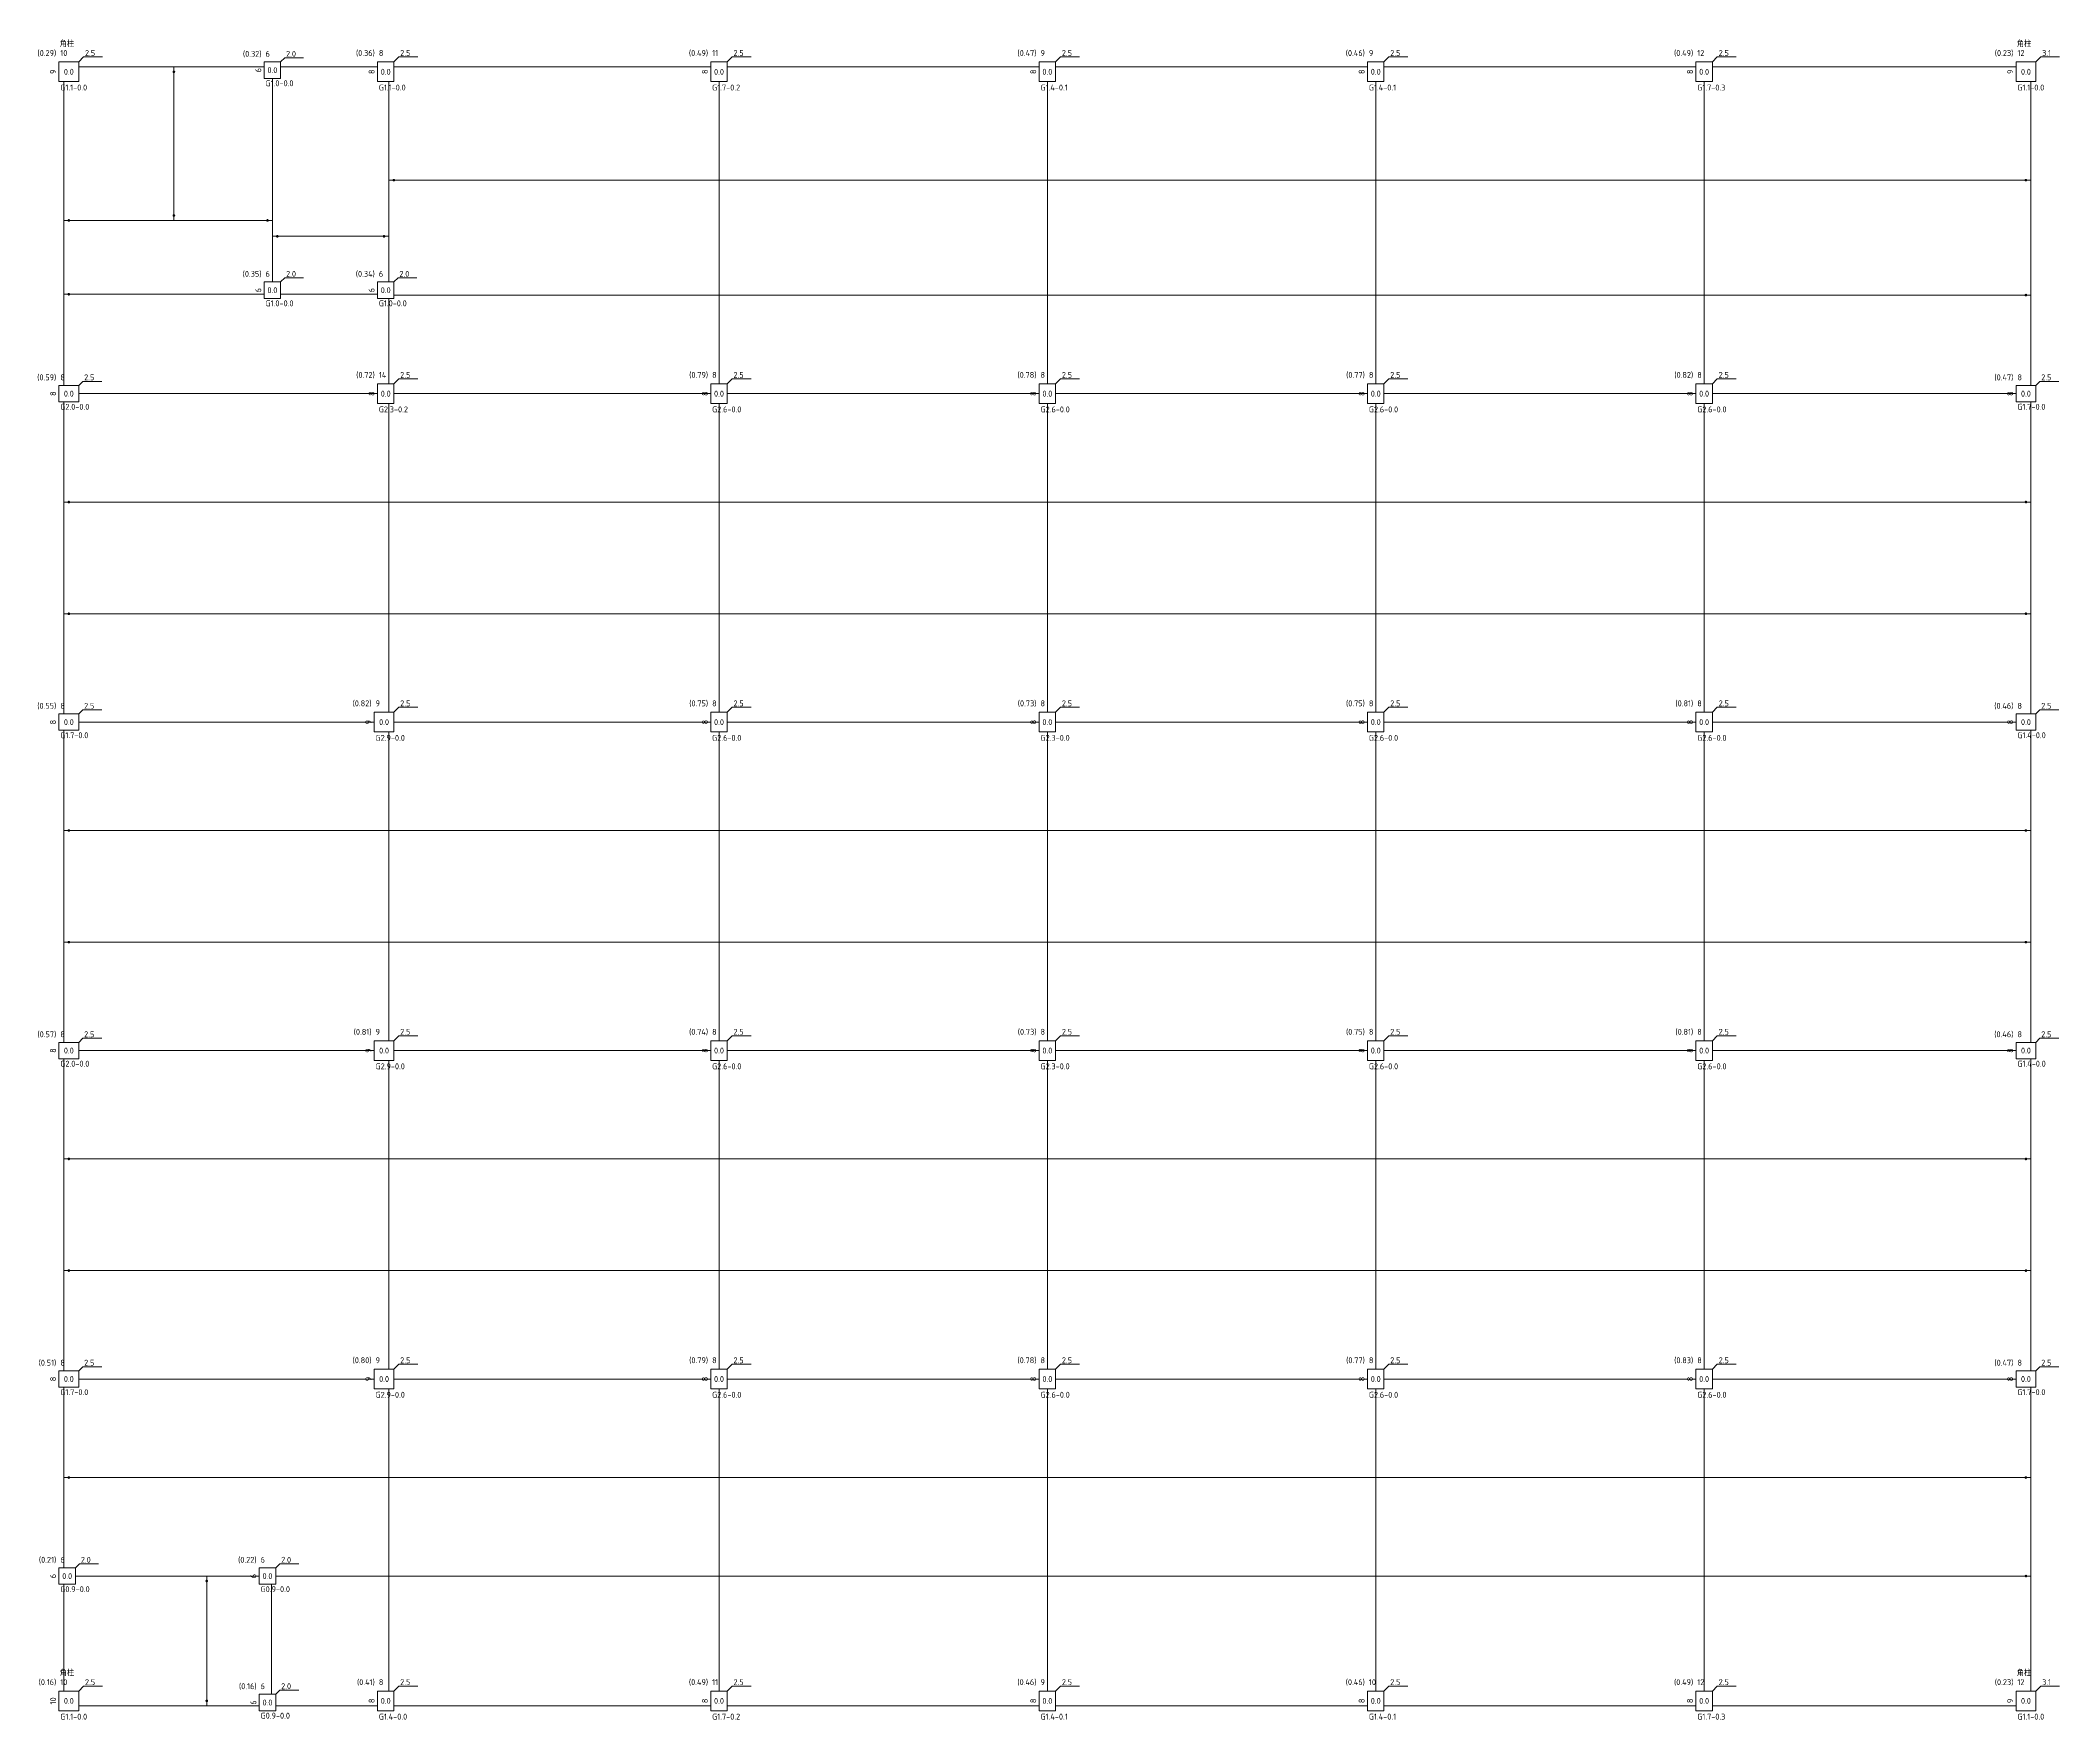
# Model space of a CAD drawing. Extents: x -2331248 to -1198620, y -977263 to -545844.
# Drawn here: x -1809366 to -1747874, y -596969 to -545844 of the extents above; entities that cross this region are included whole.
import ezdxf
from ezdxf.enums import TextEntityAlignment as Align

# ---------------------------------------------------------------- set-up
doc = ezdxf.new("R2010")
doc.units = 0
doc.header["$LTSCALE"] = 1000
doc.header["$MEASUREMENT"] = 0
doc.layers.get('0').update_dxf_attribs({"linetype": 'CONTINUOUS'})
for name, color, linetype, lineweight in [('15100', 4, 'CONTINUOUS', 18), ('15101', 52, 'CONTINUOUS', 18), ('15221', 2, 'CONTINUOUS', 18)]:
    doc.layers.add(name, color=color, linetype=linetype, lineweight=lineweight)
doc.styles.add('PkpmHz', font='Pkpmeng', dxfattribs={"width": 0.7, "bigfont": 'hztxt'})

# ---------------------------------------------------------------- blocks, each defined once
blk = doc.blocks.new('A$C6B480D75')
at = {"layer": '15100', "ltscale": 1000}
for p, q in [((875, 45645), (876, 49870)), ((1325, 50319), (4225, 50320)), ((4225, 50320), (6975, 50319)), ((7225, 45645), (7225, 49970)), ((7475, 50319), (10425, 50319)), ((10775, 46870), (10774, 49870)), ((10925, 50319), (20575, 50319)), ((20825, 46870), (20825, 49870)), ((21075, 50319), (30575, 50319)), ((30825, 46870), (30825, 49870)), ((31075, 50319), (40575, 50319)), ((40825, 46870), (40825, 49870)), ((41075, 50319), (50575, 50319)), ((50825, 46870), (50825, 49870)), ((51075, 50319), (60325, 50319)), ((60775, 46870), (60775, 49870)), ((10775, 45160), (10775, 46870)), ((20825, 43370), (20825, 46870)), ((30825, 43370), (30825, 46870)), ((40825, 43370), (40825, 46870)), ((50825, 43370), (50825, 46870)), ((60775, 43370), (60775, 46870)), ((875, 43395), (875, 45645)), ((7225, 45160), (7225, 45645)), ((7225, 43770), (7225, 45160)), ((10774, 43770), (10775, 45160)), ((876, 40620), (875, 43395)), ((7475, 43395), (10425, 43395)), ((10774, 40670), (10774, 43270)), ((20825, 40670), (20825, 43370)), ((30825, 40670), (30825, 43370)), ((40825, 40670), (40825, 43370)), ((50825, 40670), (50825, 43370)), ((60775, 40620), (60775, 43370)), ((875, 37070), (876, 40120)), ((1325, 40370), (10425, 40370)), ((10775, 37070), (10774, 40070)), ((10925, 40370), (20575, 40370)), ((20825, 37070), (20825, 40070)), ((21075, 40370), (30575, 40370)), ((30825, 37070), (30825, 40070)), ((31075, 40370), (40575, 40370)), ((40825, 37070), (40825, 40070)), ((41075, 40370), (50575, 40370)), ((50825, 37070), (50825, 40070)), ((51075, 40370), (60325, 40370)), ((60775, 37070), (60775, 40120)), ((875, 33670), (875, 37070)), ((10775, 33670), (10775, 37070)), ((20825, 33670), (20825, 37070)), ((30825, 33670), (30825, 37070)), ((40825, 33670), (40825, 37070)), ((50825, 33670), (50825, 37070)), ((60775, 33670), (60775, 37070)), ((876, 30620), (875, 33670)), ((10774, 30670), (10775, 33670)), ((20825, 30670), (20825, 33670)), ((30825, 30670), (30825, 33670)), ((40825, 30670), (40825, 33670)), ((50825, 30670), (50825, 33670)), ((60774, 30620), (60775, 33670)), ((1325, 30370), (10325, 30370)), ((10925, 30370), (20575, 30370)), ((21075, 30370), (30575, 30370)), ((31075, 30370), (40575, 30370)), ((41075, 30370), (50575, 30370)), ((51075, 30370), (60325, 30370)), ((875, 27070), (876, 30120)), ((10775, 27070), (10774, 30070)), ((20825, 27070), (20825, 30070)), ((30825, 27070), (30825, 30070)), ((40825, 27070), (40825, 30070)), ((50825, 27070), (50825, 30070)), ((60775, 27070), (60774, 30120)), ((875, 23670), (875, 27070)), ((10775, 23670), (10775, 27070)), ((20825, 23670), (20825, 27070)), ((30825, 23670), (30825, 27070)), ((40825, 23670), (40825, 27070)), ((50825, 23670), (50825, 27070)), ((60775, 23670), (60775, 27070)), ((876, 20620), (875, 23670)), ((10774, 20670), (10775, 23670)), ((20825, 20670), (20825, 23670)), ((30825, 20670), (30825, 23670)), ((40825, 20670), (40825, 23670)), ((50825, 20670), (50825, 23670)), ((60774, 20620), (60775, 23670)), ((1325, 20370), (10325, 20370)), ((10925, 20370), (20575, 20370)), ((21075, 20370), (30575, 20370)), ((31075, 20370), (40575, 20370)), ((41075, 20370), (50575, 20370)), ((51075, 20370), (60325, 20370)), ((875, 17070), (876, 20120)), ((10775, 17070), (10774, 20070)), ((20825, 17070), (20825, 20070)), ((30825, 17070), (30825, 20070)), ((40825, 17070), (40825, 20070)), ((50825, 17070), (50825, 20070)), ((60775, 17070), (60774, 20120)), ((875, 13670), (875, 17070)), ((10775, 13670), (10775, 17070)), ((20825, 13670), (20825, 17070)), ((30825, 13670), (30825, 17070)), ((40825, 13670), (40825, 17070)), ((50825, 13670), (50825, 17070)), ((60775, 13670), (60775, 17070)), ((876, 10620), (875, 13670)), ((10774, 10670), (10775, 13670)), ((20825, 10670), (20825, 13670)), ((30825, 10670), (30825, 13670)), ((40825, 10670), (40825, 13670)), ((50825, 10670), (50825, 13670)), ((60774, 10620), (60775, 13670)), ((875, 7370), (876, 10120)), ((1325, 10370), (10325, 10370)), ((10775, 7370), (10774, 10070)), ((10925, 10370), (20575, 10370)), ((20825, 7370), (20825, 10070)), ((21075, 10370), (30575, 10370)), ((30825, 7370), (30825, 10070)), ((31075, 10370), (40575, 10370)), ((40825, 7370), (40825, 10070)), ((41075, 10370), (50575, 10370)), ((50825, 7370), (50825, 10070)), ((51075, 10370), (60325, 10370)), ((60775, 7370), (60774, 10120)), ((875, 4620), (875, 7370)), ((10775, 4370), (10775, 7370)), ((20825, 4370), (20825, 7370)), ((30825, 4370), (30825, 7370)), ((40825, 4370), (40825, 7370)), ((50825, 4370), (50825, 7370)), ((60775, 4370), (60775, 7370)), ((1225, 4370), (5225, 4370)), ((5225, 4370), (6825, 4370)), ((10774, 870), (10775, 4370)), ((20825, 870), (20825, 4370)), ((30825, 870), (30825, 4370)), ((40825, 870), (40825, 4370)), ((50825, 870), (50825, 4370)), ((60775, 870), (60775, 4370)), ((876, 870), (875, 4120)), ((7200, 770), (7200, 4120)), ((1325, 421), (5225, 420)), ((5225, 420), (6825, 420)), ((7325, 420), (10425, 421)), ((10925, 421), (20575, 421)), ((21075, 421), (30575, 421)), ((31075, 421), (40575, 421)), ((41075, 421), (50575, 421)), ((51075, 421), (60325, 421))]:
    blk.add_line(p, q, dxfattribs=at)
at = {"layer": '15100', "color": 4, "ltscale": 1000}
for p, q in [((4225, 45645), (4225, 50320)), ((10775, 46870), (20825, 46870)), ((20825, 46870), (30825, 46870)), ((30825, 46870), (40825, 46870)), ((40825, 46870), (50825, 46870)), ((50825, 46870), (60775, 46870)), ((875, 45645), (4225, 45645)), ((4225, 45645), (7225, 45645)), ((7225, 45160), (10775, 45160)), ((875, 43395), (6975, 43395)), ((10925, 43370), (20825, 43370)), ((20825, 43370), (30825, 43370)), ((30825, 43370), (40825, 43370)), ((40825, 43370), (50825, 43370)), ((50825, 43370), (60775, 43370)), ((875, 37070), (10775, 37070)), ((10775, 37070), (20825, 37070)), ((20825, 37070), (30825, 37070)), ((30825, 37070), (40825, 37070)), ((40825, 37070), (50825, 37070)), ((50825, 37070), (60775, 37070)), ((875, 33670), (10775, 33670)), ((10775, 33670), (20825, 33670)), ((20825, 33670), (30825, 33670)), ((30825, 33670), (40825, 33670)), ((40825, 33670), (50825, 33670)), ((50825, 33670), (60775, 33670)), ((875, 27070), (10775, 27070)), ((10775, 27070), (20825, 27070)), ((20825, 27070), (30825, 27070)), ((30825, 27070), (40825, 27070)), ((40825, 27070), (50825, 27070)), ((50825, 27070), (60775, 27070)), ((875, 23670), (10775, 23670)), ((10775, 23670), (20825, 23670)), ((20825, 23670), (30825, 23670)), ((30825, 23670), (40825, 23670)), ((40825, 23670), (50825, 23670)), ((50825, 23670), (60775, 23670)), ((875, 17070), (10775, 17070)), ((10775, 17070), (20825, 17070)), ((20825, 17070), (30825, 17070)), ((30825, 17070), (40825, 17070)), ((40825, 17070), (50825, 17070)), ((50825, 17070), (60775, 17070)), ((875, 13670), (10775, 13670)), ((10775, 13670), (20825, 13670)), ((20825, 13670), (30825, 13670)), ((30825, 13670), (40825, 13670)), ((40825, 13670), (50825, 13670)), ((50825, 13670), (60775, 13670)), ((875, 7370), (10775, 7370)), ((10775, 7370), (20825, 7370)), ((20825, 7370), (30825, 7370)), ((30825, 7370), (40825, 7370)), ((40825, 7370), (50825, 7370)), ((50825, 7370), (60775, 7370)), ((5225, 420), (5225, 4370)), ((7325, 4370), (10775, 4370)), ((10775, 4370), (20825, 4370)), ((20825, 4370), (30825, 4370)), ((30825, 4370), (40825, 4370)), ((40825, 4370), (50825, 4370)), ((50825, 4370), (60775, 4370))]:
    blk.add_line(p, q, dxfattribs=at)
at = {"layer": '15100', "color": 1, "ltscale": 1000}
for points in [[(4245, 50170, 40, 40, 1), (4205, 50170, 40, 40, 1)], [(10945, 46870, 40, 40, 1), (10905, 46870, 40, 40, 1)], [(60645, 46870, 40, 40, 1), (60605, 46870, 40, 40, 1)], [(1045, 45645, 40, 40, 1), (1005, 45645, 40, 40, 1)], [(4245, 45795, 40, 40, 1), (4205, 45795, 40, 40, 1)], [(7095, 45645, 40, 40, 1), (7055, 45645, 40, 40, 1)], [(7395, 45160, 40, 40, 1), (7355, 45160, 40, 40, 1)], [(10645, 45160, 40, 40, 1), (10605, 45160, 40, 40, 1)], [(1045, 43395, 40, 40, 1), (1005, 43395, 40, 40, 1)], [(60645, 43370, 40, 40, 1), (60605, 43370, 40, 40, 1)], [(1045, 37070, 40, 40, 1), (1005, 37070, 40, 40, 1)], [(60645, 37070, 40, 40, 1), (60605, 37070, 40, 40, 1)], [(1045, 33670, 40, 40, 1), (1005, 33670, 40, 40, 1)], [(60645, 33670, 40, 40, 1), (60605, 33670, 40, 40, 1)], [(1045, 27070, 40, 40, 1), (1005, 27070, 40, 40, 1)], [(60645, 27070, 40, 40, 1), (60605, 27070, 40, 40, 1)], [(1045, 23670, 40, 40, 1), (1005, 23670, 40, 40, 1)], [(60645, 23670, 40, 40, 1), (60605, 23670, 40, 40, 1)], [(1045, 17070, 40, 40, 1), (1005, 17070, 40, 40, 1)], [(60645, 17070, 40, 40, 1), (60605, 17070, 40, 40, 1)], [(1045, 13670, 40, 40, 1), (1005, 13670, 40, 40, 1)], [(60645, 13670, 40, 40, 1), (60605, 13670, 40, 40, 1)], [(1045, 7370, 40, 40, 1), (1005, 7370, 40, 40, 1)], [(60645, 7370, 40, 40, 1), (60605, 7370, 40, 40, 1)], [(60645, 4370, 40, 40, 1), (60605, 4370, 40, 40, 1)], [(5245, 4220, 40, 40, 1), (5205, 4220, 40, 40, 1)], [(5245, 570, 40, 40, 1), (5205, 570, 40, 40, 1)]]:
    blk.add_lwpolyline(points, format="xyseb", close=True, dxfattribs=at)
at = {"layer": '15101', "linetype": 'Continuous'}
for points in [[(725, 49870), (1325, 49870), (1325, 50470), (725, 50470)], [(6975, 49970), (7475, 49970), (7475, 50470), (6975, 50470)], [(10425, 49870), (10925, 49870), (10925, 50470), (10425, 50470)], [(20575, 49870), (21075, 49870), (21075, 50470), (20575, 50470)], [(30575, 49870), (31075, 49870), (31075, 50470), (30575, 50470)], [(40575, 49870), (41075, 49870), (41075, 50470), (40575, 50470)], [(50575, 49870), (51075, 49870), (51075, 50470), (50575, 50470)], [(60325, 49870), (60925, 49870), (60925, 50470), (60325, 50470)], [(6975, 43270), (7475, 43270), (7475, 43770), (6975, 43770)], [(10425, 43270), (10925, 43270), (10925, 43770), (10425, 43770)], [(725, 40120), (1325, 40120), (1325, 40620), (725, 40620)], [(10425, 40070), (10925, 40070), (10925, 40670), (10425, 40670)], [(20575, 40070), (21075, 40070), (21075, 40670), (20575, 40670)], [(30575, 40070), (31075, 40070), (31075, 40670), (30575, 40670)], [(40575, 40070), (41075, 40070), (41075, 40670), (40575, 40670)], [(50575, 40070), (51075, 40070), (51075, 40670), (50575, 40670)], [(60325, 40120), (60925, 40120), (60925, 40620), (60325, 40620)], [(725, 30120), (1325, 30120), (1325, 30620), (725, 30620)], [(10325, 30070), (10925, 30070), (10925, 30670), (10325, 30670)], [(20575, 30070), (21075, 30070), (21075, 30670), (20575, 30670)], [(30575, 30070), (31075, 30070), (31075, 30670), (30575, 30670)], [(40575, 30070), (41075, 30070), (41075, 30670), (40575, 30670)], [(50575, 30070), (51075, 30070), (51075, 30670), (50575, 30670)], [(60325, 30120), (60925, 30120), (60925, 30620), (60325, 30620)], [(725, 20120), (1325, 20120), (1325, 20620), (725, 20620)], [(10325, 20070), (10925, 20070), (10925, 20670), (10325, 20670)], [(20575, 20070), (21075, 20070), (21075, 20670), (20575, 20670)], [(30575, 20070), (31075, 20070), (31075, 20670), (30575, 20670)], [(40575, 20070), (41075, 20070), (41075, 20670), (40575, 20670)], [(50575, 20070), (51075, 20070), (51075, 20670), (50575, 20670)], [(60325, 20120), (60925, 20120), (60925, 20620), (60325, 20620)], [(725, 10120), (1325, 10120), (1325, 10620), (725, 10620)], [(10325, 10070), (10925, 10070), (10925, 10670), (10325, 10670)], [(20575, 10070), (21075, 10070), (21075, 10670), (20575, 10670)], [(30575, 10070), (31075, 10070), (31075, 10670), (30575, 10670)], [(40575, 10070), (41075, 10070), (41075, 10670), (40575, 10670)], [(50575, 10070), (51075, 10070), (51075, 10670), (50575, 10670)], [(60325, 10120), (60925, 10120), (60925, 10620), (60325, 10620)], [(725, 4120), (1225, 4120), (1225, 4620), (725, 4620)], [(6825, 4120), (7325, 4120), (7325, 4620), (6825, 4620)], [(725, 270), (1325, 270), (1325, 870), (725, 870)], [(6825, 270), (7325, 270), (7325, 770), (6825, 770)], [(10425, 270), (10925, 270), (10925, 870), (10425, 870)], [(20575, 270), (21075, 270), (21075, 870), (20575, 870)], [(30575, 270), (31075, 270), (31075, 870), (30575, 870)], [(40575, 270), (41075, 270), (41075, 870), (40575, 870)], [(50575, 270), (51075, 270), (51075, 870), (50575, 870)], [(60325, 270), (60925, 270), (60925, 870), (60325, 870)]]:
    blk.add_lwpolyline(points, close=True, dxfattribs=at)
at = {"layer": '15221', "ltscale": 1000}
for p, q in [((1325, 50470), (1475, 50620)), ((2051, 50620), (1475, 50620)), ((7475, 50470), (7600, 50595)), ((8176, 50595), (7600, 50595)), ((10925, 50470), (11075, 50620)), ((11651, 50620), (11075, 50620)), ((21075, 50470), (21225, 50620)), ((21801, 50620), (21225, 50620)), ((31075, 50470), (31225, 50620)), ((31801, 50620), (31225, 50620)), ((41075, 50470), (41225, 50620)), ((41801, 50620), (41225, 50620)), ((51075, 50470), (51225, 50620)), ((51801, 50620), (51225, 50620)), ((60925, 50470), (61075, 50620)), ((61651, 50620), (61075, 50620)), ((7475, 43770), (7600, 43895)), ((8176, 43895), (7600, 43895)), ((10925, 43770), (11050, 43895)), ((11626, 43895), (11050, 43895)), ((1325, 40620), (1450, 40745)), ((2026, 40745), (1450, 40745)), ((10925, 40670), (11075, 40820)), ((11651, 40820), (11075, 40820)), ((21075, 40670), (21225, 40820)), ((21801, 40820), (21225, 40820)), ((31075, 40670), (31225, 40820)), ((31801, 40820), (31225, 40820)), ((41075, 40670), (41225, 40820)), ((41801, 40820), (41225, 40820)), ((51075, 40670), (51225, 40820)), ((51801, 40820), (51225, 40820)), ((60925, 40620), (61050, 40745)), ((61626, 40745), (61050, 40745)), ((10925, 30670), (11075, 30820)), ((11651, 30820), (11075, 30820)), ((21075, 30670), (21225, 30820)), ((21801, 30820), (21225, 30820)), ((31075, 30670), (31225, 30820)), ((31801, 30820), (31225, 30820)), ((41075, 30670), (41225, 30820)), ((41801, 30820), (41225, 30820)), ((51075, 30670), (51225, 30820)), ((51801, 30820), (51225, 30820)), ((1325, 30620), (1450, 30745)), ((2026, 30745), (1450, 30745)), ((60925, 30620), (61050, 30745)), ((61626, 30745), (61050, 30745)), ((1325, 20620), (1450, 20745)), ((2026, 20745), (1450, 20745)), ((10925, 20670), (11075, 20820)), ((11651, 20820), (11075, 20820)), ((21075, 20670), (21225, 20820)), ((21801, 20820), (21225, 20820)), ((31075, 20670), (31225, 20820)), ((31801, 20820), (31225, 20820)), ((41075, 20670), (41225, 20820)), ((41801, 20820), (41225, 20820)), ((51075, 20670), (51225, 20820)), ((51801, 20820), (51225, 20820)), ((60925, 20620), (61050, 20745)), ((61626, 20745), (61050, 20745)), ((1325, 10620), (1450, 10745)), ((2026, 10745), (1450, 10745)), ((10925, 10670), (11075, 10820)), ((11651, 10820), (11075, 10820)), ((21075, 10670), (21225, 10820)), ((21801, 10820), (21225, 10820)), ((31075, 10670), (31225, 10820)), ((31801, 10820), (31225, 10820)), ((41075, 10670), (41225, 10820)), ((41801, 10820), (41225, 10820)), ((51075, 10670), (51225, 10820)), ((51801, 10820), (51225, 10820)), ((60925, 10620), (61050, 10745)), ((61626, 10745), (61050, 10745)), ((1225, 4620), (1350, 4745)), ((1926, 4745), (1350, 4745)), ((7325, 4620), (7450, 4745)), ((8026, 4745), (7450, 4745)), ((1325, 870), (1475, 1020)), ((2051, 1020), (1475, 1020)), ((7325, 770), (7450, 895)), ((8026, 895), (7450, 895)), ((10925, 870), (11075, 1020)), ((11651, 1020), (11075, 1020)), ((21075, 870), (21225, 1020)), ((21801, 1020), (21225, 1020)), ((31075, 870), (31225, 1020)), ((31801, 1020), (31225, 1020)), ((41075, 870), (41225, 1020)), ((41801, 1020), (41225, 1020)), ((51075, 870), (51225, 1020)), ((51801, 1020), (51225, 1020)), ((60925, 870), (61075, 1020)), ((61651, 1020), (61075, 1020))]:
    blk.add_line(p, q, dxfattribs=at)
at = {"layer": '15221', "style": 'PkpmHz', "width": 0.91}
for s, p in [('角柱 ', (1025, 51016)), ('角柱 ', (60625, 51016)), ('0.0', (1025, 50170)), ('0.0', (7225, 50220)), ('0.0', (10675, 50170)), ('0.0', (20825, 50170)), ('0.0', (30825, 50170)), ('0.0', (40825, 50170)), ('0.0', (50825, 50170)), ('0.0', (60625, 50170)), ('0.0', (7225, 43520)), ('0.0', (10675, 43520)), ('0.0', (1025, 40370)), ('0.0', (10675, 40370)), ('0.0', (20825, 40370)), ('0.0', (30825, 40370)), ('0.0', (40825, 40370)), ('0.0', (50825, 40370)), ('0.0', (60625, 40370)), ('0.0', (1025, 30370)), ('0.0', (10625, 30370)), ('0.0', (20825, 30370)), ('0.0', (30825, 30370)), ('0.0', (40825, 30370)), ('0.0', (50825, 30370)), ('0.0', (60625, 30370)), ('0.0', (1025, 20370)), ('0.0', (10625, 20370)), ('0.0', (20825, 20370)), ('0.0', (30825, 20370)), ('0.0', (40825, 20370)), ('0.0', (50825, 20370)), ('0.0', (60625, 20370)), ('0.0', (1025, 10370)), ('0.0', (10625, 10370)), ('0.0', (20825, 10370)), ('0.0', (30825, 10370)), ('0.0', (40825, 10370)), ('0.0', (50825, 10370)), ('0.0', (60625, 10370)), ('0.0', (975, 4370)), ('0.0', (7075, 4370)), ('角柱 ', (1025, 1416)), ('角柱 ', (60625, 1416)), ('0.0', (1025, 570)), ('0.0', (10675, 570)), ('0.0', (20825, 570)), ('0.0', (30825, 570)), ('0.0', (40825, 570)), ('0.0', (50825, 570)), ('0.0', (60625, 570)), ('0.0', (7075, 520))]:
    blk.add_text(s, height=180, dxfattribs=at).set_placement(p, align=Align.MIDDLE_CENTER)
for s, p in [('(0.29)', (643, 50651)), ('(0.32)', (6893, 50626)), ('(0.36)', (10343, 50651)), ('(0.49)', (20493, 50651)), ('(0.47)', (30493, 50651)), ('(0.46)', (40493, 50651)), ('(0.49)', (50493, 50651)), ('(0.23)', (60243, 50651)), ('(0.35)', (6893, 43926)), ('(0.34)', (10343, 43926)), ('(0.59)', (643, 40776)), ('(0.72)', (10343, 40851)), ('(0.79)', (20493, 40851)), ('(0.78)', (30493, 40851)), ('(0.77)', (40493, 40851)), ('(0.82)', (50493, 40851)), ('(0.47)', (60243, 40776)), ('(0.55)', (643, 30776)), ('(0.82)', (10243, 30851)), ('(0.75)', (20493, 30851)), ('(0.73)', (30493, 30851)), ('(0.75)', (40493, 30851)), ('(0.81)', (50493, 30851)), ('(0.46)', (60243, 30776)), ('(0.57)', (643, 20776)), ('(0.81)', (10243, 20851)), ('(0.74)', (20493, 20851)), ('(0.73)', (30493, 20851)), ('(0.75)', (40493, 20851)), ('(0.81)', (50493, 20851)), ('(0.46)', (60243, 20776)), ('(0.51)', (643, 10776)), ('(0.80)', (10243, 10851)), ('(0.79)', (20493, 10851)), ('(0.78)', (30493, 10851)), ('(0.77)', (40493, 10851)), ('(0.83)', (50493, 10851)), ('(0.47)', (60243, 10776)), ('(0.21)', (643, 4776)), ('(0.22)', (6743, 4776)), ('(0.16)', (643, 1051)), ('(0.41)', (10343, 1051)), ('(0.49)', (20493, 1051)), ('(0.46)', (30493, 1051)), ('(0.46)', (40493, 1051)), ('(0.49)', (50493, 1051)), ('(0.23)', (60243, 1051)), ('(0.16)', (6743, 926))]:
    blk.add_text(s, height=180, dxfattribs=at).set_placement(p, align=Align.RIGHT)
for s, p in [('10', (766, 50651)), ('2.5', (1516, 50651)), ('6', (7016, 50626)), ('2.0', (7641, 50626)), ('8', (10466, 50651)), ('2.5', (11116, 50651)), ('11', (20616, 50651)), ('2.5', (21266, 50651)), ('9', (30616, 50651)), ('2.5', (31266, 50651)), ('9', (40616, 50651)), ('2.5', (41266, 50651)), ('12', (50616, 50651)), ('2.5', (51266, 50651)), ('12', (60366, 50651)), ('3.1', (61116, 50651)), ('6', (7016, 43926)), ('2.0', (7641, 43926)), ('6', (10466, 43926)), ('2.0', (11091, 43926)), ('8', (766, 40776)), ('2.5', (1491, 40776)), ('14', (10466, 40851)), ('2.5', (11116, 40851)), ('8', (20616, 40851)), ('2.5', (21266, 40851)), ('8', (30616, 40851)), ('2.5', (31266, 40851)), ('8', (40616, 40851)), ('2.5', (41266, 40851)), ('8', (50616, 40851)), ('2.5', (51266, 40851)), ('8', (60366, 40776)), ('2.5', (61091, 40776)), ('8', (766, 30776)), ('2.5', (1491, 30776)), ('9', (10366, 30851)), ('2.5', (11116, 30851)), ('8', (20616, 30851)), ('2.5', (21266, 30851)), ('8', (30616, 30851)), ('2.5', (31266, 30851)), ('8', (40616, 30851)), ('2.5', (41266, 30851)), ('8', (50616, 30851)), ('2.5', (51266, 30851)), ('8', (60366, 30776)), ('2.5', (61091, 30776)), ('8', (766, 20776)), ('2.5', (1491, 20776)), ('9', (10366, 20851)), ('2.5', (11116, 20851)), ('8', (20616, 20851)), ('2.5', (21266, 20851)), ('8', (30616, 20851)), ('2.5', (31266, 20851)), ('8', (40616, 20851)), ('2.5', (41266, 20851)), ('8', (50616, 20851)), ('2.5', (51266, 20851)), ('8', (60366, 20776)), ('2.5', (61091, 20776)), ('8', (766, 10776)), ('2.5', (1491, 10776)), ('9', (10366, 10851)), ('2.5', (11116, 10851)), ('8', (20616, 10851)), ('2.5', (21266, 10851)), ('8', (30616, 10851)), ('2.5', (31266, 10851)), ('8', (40616, 10851)), ('2.5', (41266, 10851)), ('8', (50616, 10851)), ('2.5', (51266, 10851)), ('8', (60366, 10776)), ('2.5', (61091, 10776)), ('6', (766, 4776)), ('2.0', (1391, 4776)), ('6', (6866, 4776)), ('2.0', (7491, 4776)), ('10', (766, 1051)), ('2.5', (1516, 1051)), ('8', (10466, 1051)), ('2.5', (11116, 1051)), ('11', (20616, 1051)), ('2.5', (21266, 1051)), ('9', (30616, 1051)), ('2.5', (31266, 1051)), ('10', (40616, 1051)), ('2.5', (41266, 1051)), ('12', (50616, 1051)), ('2.5', (51266, 1051)), ('12', (60366, 1051)), ('3.1', (61116, 1051)), ('6', (6866, 926)), ('2.0', (7491, 926))]:
    blk.add_text(s, height=180, dxfattribs=at).set_placement(p)
for s, p in [('9', (545, 50170)), ('6', (6795, 50220)), ('8', (10245, 50170)), ('8', (20395, 50170)), ('8', (30395, 50170)), ('8', (40395, 50170)), ('8', (50395, 50170)), ('9', (60145, 50170)), ('6', (6795, 43520)), ('6', (10245, 43520)), ('8', (545, 40370)), ('8', (10245, 40370)), ('8', (20395, 40370)), ('8', (30395, 40370)), ('8', (40395, 40370)), ('8', (50395, 40370)), ('8', (60145, 40370)), ('8', (545, 30370)), ('9', (10145, 30370)), ('8', (20395, 30370)), ('8', (30395, 30370)), ('8', (40395, 30370)), ('8', (50395, 30370)), ('8', (60145, 30370)), ('8', (545, 20370)), ('9', (10145, 20370)), ('8', (20395, 20370)), ('8', (30395, 20370)), ('8', (40395, 20370)), ('8', (50395, 20370)), ('8', (60145, 20370)), ('8', (545, 10370)), ('9', (10145, 10370)), ('8', (20395, 10370)), ('8', (30395, 10370)), ('8', (40395, 10370)), ('8', (50395, 10370)), ('8', (60145, 10370)), ('6', (545, 4370)), ('6', (6645, 4370)), ('10', (545, 570)), ('6', (6645, 520)), ('8', (10245, 570)), ('8', (20395, 570)), ('8', (30395, 570)), ('8', (40395, 570)), ('8', (50395, 570)), ('9', (60145, 570))]:
    blk.add_text(s, height=180, rotation=90, dxfattribs=at).set_placement(p, align=Align.MIDDLE_CENTER)
for s, p in [('G1.0-0.0', (7016, 49820)), ('G1.1-0.0', (766, 49690)), ('G1.1-0.0', (10466, 49690)), ('G1.7-0.2', (20616, 49690)), ('G1.4-0.1', (30616, 49690)), ('G1.4-0.1', (40616, 49690)), ('G1.7-0.3', (50616, 49690)), ('G1.1-0.0', (60366, 49690)), ('G1.0-0.0', (7016, 43120)), ('G1.0-0.0', (10466, 43120)), ('G2.0-0.0', (766, 39970)), ('G2.3-0.2', (10466, 39890)), ('G2.6-0.0', (20616, 39890)), ('G2.6-0.0', (30616, 39890)), ('G2.6-0.0', (40616, 39890)), ('G2.6-0.0', (50616, 39890)), ('G1.7-0.0', (60366, 39970)), ('G1.7-0.0', (766, 29970)), ('G2.9-0.0', (10366, 29890)), ('G2.6-0.0', (20616, 29890)), ('G2.3-0.0', (30616, 29890)), ('G2.6-0.0', (40616, 29890)), ('G2.6-0.0', (50616, 29890)), ('G1.4-0.0', (60366, 29970)), ('G2.0-0.0', (766, 19970)), ('G2.9-0.0', (10366, 19890)), ('G2.6-0.0', (20616, 19890)), ('G2.3-0.0', (30616, 19890)), ('G2.6-0.0', (40616, 19890)), ('G2.6-0.0', (50616, 19890)), ('G1.4-0.0', (60366, 19970)), ('G1.7-0.0', (766, 9970)), ('G2.9-0.0', (10366, 9890)), ('G2.6-0.0', (20616, 9890)), ('G2.6-0.0', (30616, 9890)), ('G2.6-0.0', (40616, 9890)), ('G2.6-0.0', (50616, 9890)), ('G1.7-0.0', (60366, 9970)), ('G0.9-0.0', (766, 3970)), ('G0.9-0.0', (6866, 3970)), ('G1.1-0.0', (766, 90)), ('G0.9-0.0', (6866, 120)), ('G1.4-0.0', (10466, 90)), ('G1.7-0.2', (20616, 90)), ('G1.4-0.1', (30616, 90)), ('G1.4-0.1', (40616, 90)), ('G1.7-0.3', (50616, 90)), ('G1.1-0.0', (60366, 90))]:
    blk.add_text(s, height=180, dxfattribs=at).set_placement(p, align=Align.MIDDLE_LEFT)

msp = doc.modelspace()

# ---------------------------------------------------------------- block references
msp.add_blockref('A$C6B480D75', (-1809525, -596969))

doc.saveas('drawing.dxf')
